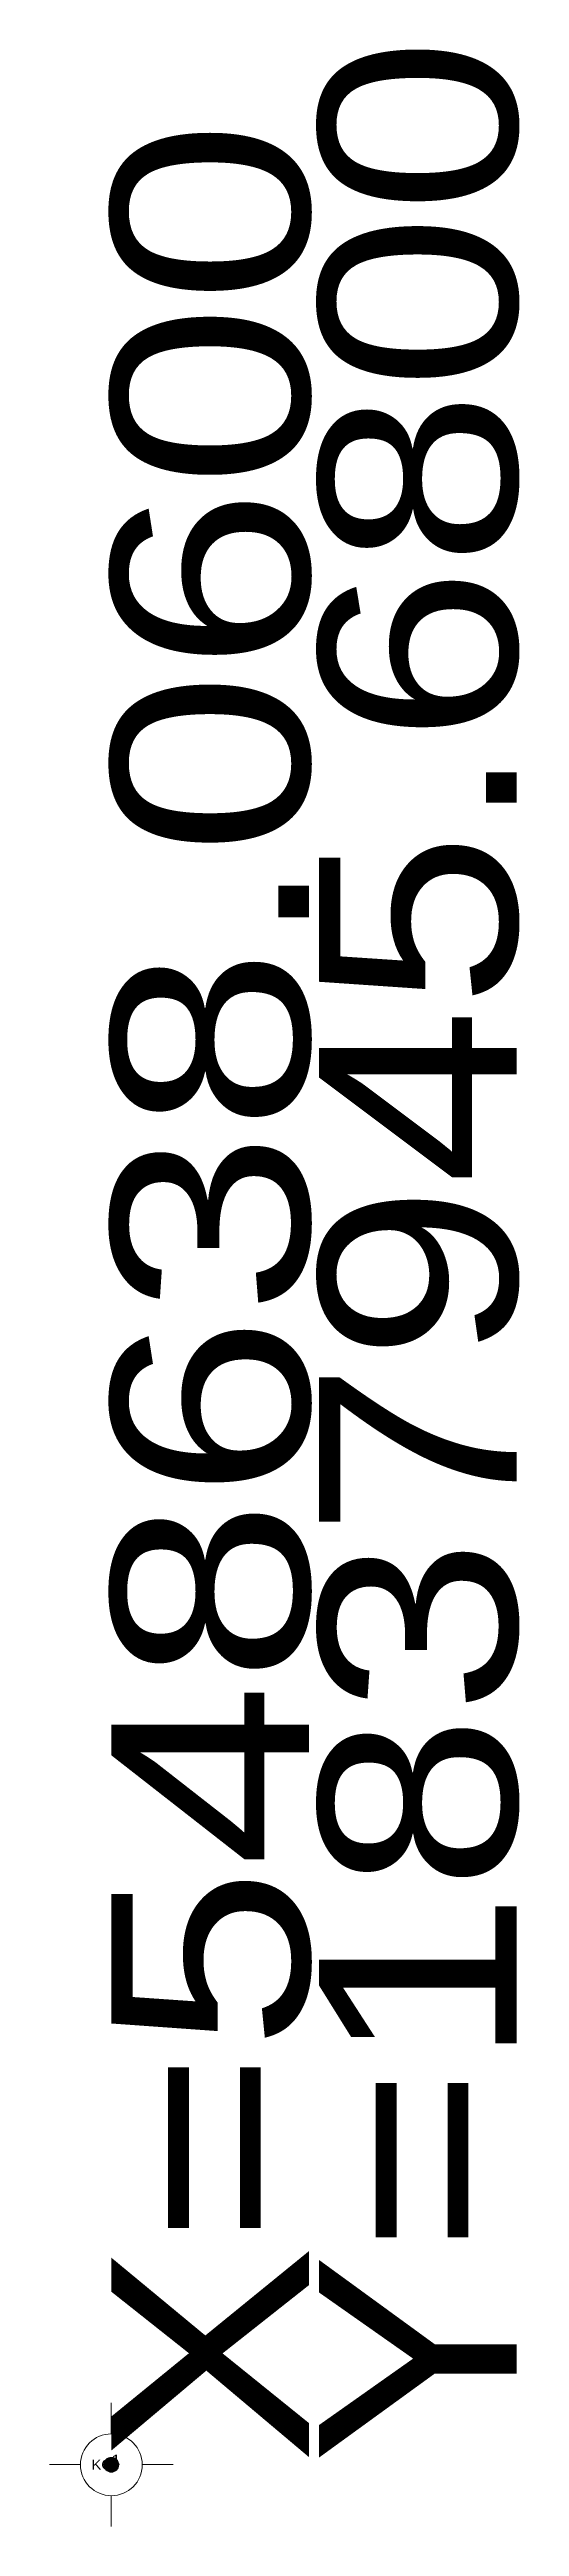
# Model space of a CAD drawing. Header units: metres. Extents: x 548025 to 549900, y 1837473 to 1838819.
# Drawn here: x 548636.8 to 548646.3, y 1837944.4 to 1837994.5 of the extents above; entities that cross this region are included whole.
import ezdxf
from ezdxf.enums import TextEntityAlignment as Align

# ---------------------------------------------------------------- set-up
doc = ezdxf.new("R2010")
doc.units = ezdxf.units.M
doc.header["$LTSCALE"] = 0.08
doc.layers.add('17', color=7, linetype='Continuous', lineweight=13)
doc.layers.add('7', color=7, linetype='Continuous', lineweight=13)
doc.layers.add('9', color=7, linetype='Continuous')

msp = doc.modelspace()

# ---------------------------------------------------------------- texts
at = {"layer": '17'}
for s, width, p in [('Y=1837945.6800', 1.2, (548646.26, 1837945.68)), ('X=548638.0600', 1.25, (548642.06, 1837945.68))]:
    msp.add_text(s, height=4, rotation=90, dxfattribs=dict(at, width=width)).set_placement(p)
at = {"layer": '7', "width": 1.25}
msp.add_text('1', height=0.2, dxfattribs=at).set_placement((548638.06, 1837945.68))
msp.add_text('1', height=0.2, dxfattribs=at).set_placement((548638.06, 1837945.68))
msp.add_text('1', height=0.2, dxfattribs=at).set_placement((548638.06, 1837945.68))
msp.add_text('1', height=0.2, dxfattribs=at).set_placement((548638.06, 1837945.68))
at = {"layer": '9', "width": 1.1}
msp.add_text('KC', height=0.2, dxfattribs=at).set_placement((548638.07, 1837945.58), align=Align.RIGHT)
msp.add_text('KC', height=0.2, dxfattribs=at).set_placement((548638.07, 1837945.58), align=Align.RIGHT)
msp.add_text('KC', height=0.2, dxfattribs=at).set_placement((548638.07, 1837945.58), align=Align.RIGHT)
msp.add_text('KC', height=0.2, dxfattribs=at).set_placement((548638.07, 1837945.58), align=Align.RIGHT)

# ---------------------------------------------------------------- hatches: boundary and pattern name
at = {"layer": '7'}
msp.add_hatch(color=256, dxfattribs=at).paths.add_polyline_path([(548638.06147, 1837945.52652, 1), (548638.06147, 1837945.82652, 1)])
msp.add_hatch(color=256, dxfattribs=at).paths.add_polyline_path([(548638.06147, 1837945.52652, 1), (548638.06147, 1837945.82652, 1)])
msp.add_hatch(color=256, dxfattribs=at).paths.add_polyline_path([(548638.06147, 1837945.52652, 1), (548638.06147, 1837945.82652, 1)])
msp.add_hatch(color=256, dxfattribs=at).paths.add_polyline_path([(548638.06147, 1837945.52652, 1), (548638.06147, 1837945.82652, 1)])

# ---------------------------------------------------------------- linework, layer by layer
for p, q in [((548638.06, 1837946.3), (548638.06, 1837946.93)), ((548638.06, 1837946.3), (548638.06, 1837946.93)), ((548638.06, 1837946.3), (548638.06, 1837946.93)), ((548638.06, 1837946.3), (548638.06, 1837946.93)), ((548637.44, 1837945.68), (548636.81, 1837945.68)), ((548637.44, 1837945.68), (548636.81, 1837945.68)), ((548637.44, 1837945.68), (548636.81, 1837945.68)), ((548637.44, 1837945.68), (548636.81, 1837945.68)), ((548639.31, 1837945.68), (548638.69, 1837945.68)), ((548639.31, 1837945.68), (548638.69, 1837945.68)), ((548639.31, 1837945.68), (548638.69, 1837945.68)), ((548639.31, 1837945.68), (548638.69, 1837945.68)), ((548638.06, 1837944.43), (548638.06, 1837945.05)), ((548638.06, 1837944.43), (548638.06, 1837945.05)), ((548638.06, 1837944.43), (548638.06, 1837945.05)), ((548638.06, 1837944.43), (548638.06, 1837945.05))]:
    msp.add_line(p, q, dxfattribs=at)
for radius in [0.625, 0.625, 0.625, 0.625, 0.15, 0.15, 0.15, 0.15]:
    msp.add_circle((548638.06147, 1837945.67652), radius, dxfattribs=at)

msp.set_redraw_order([(e.dxf.handle, doc.entitydb.next_handle()) for e in msp.query("TEXT MTEXT ATTDEF DIMENSION ARC_DIMENSION")])  # texts and dimensions are drawn at this point

doc.saveas('drawing.dxf')
